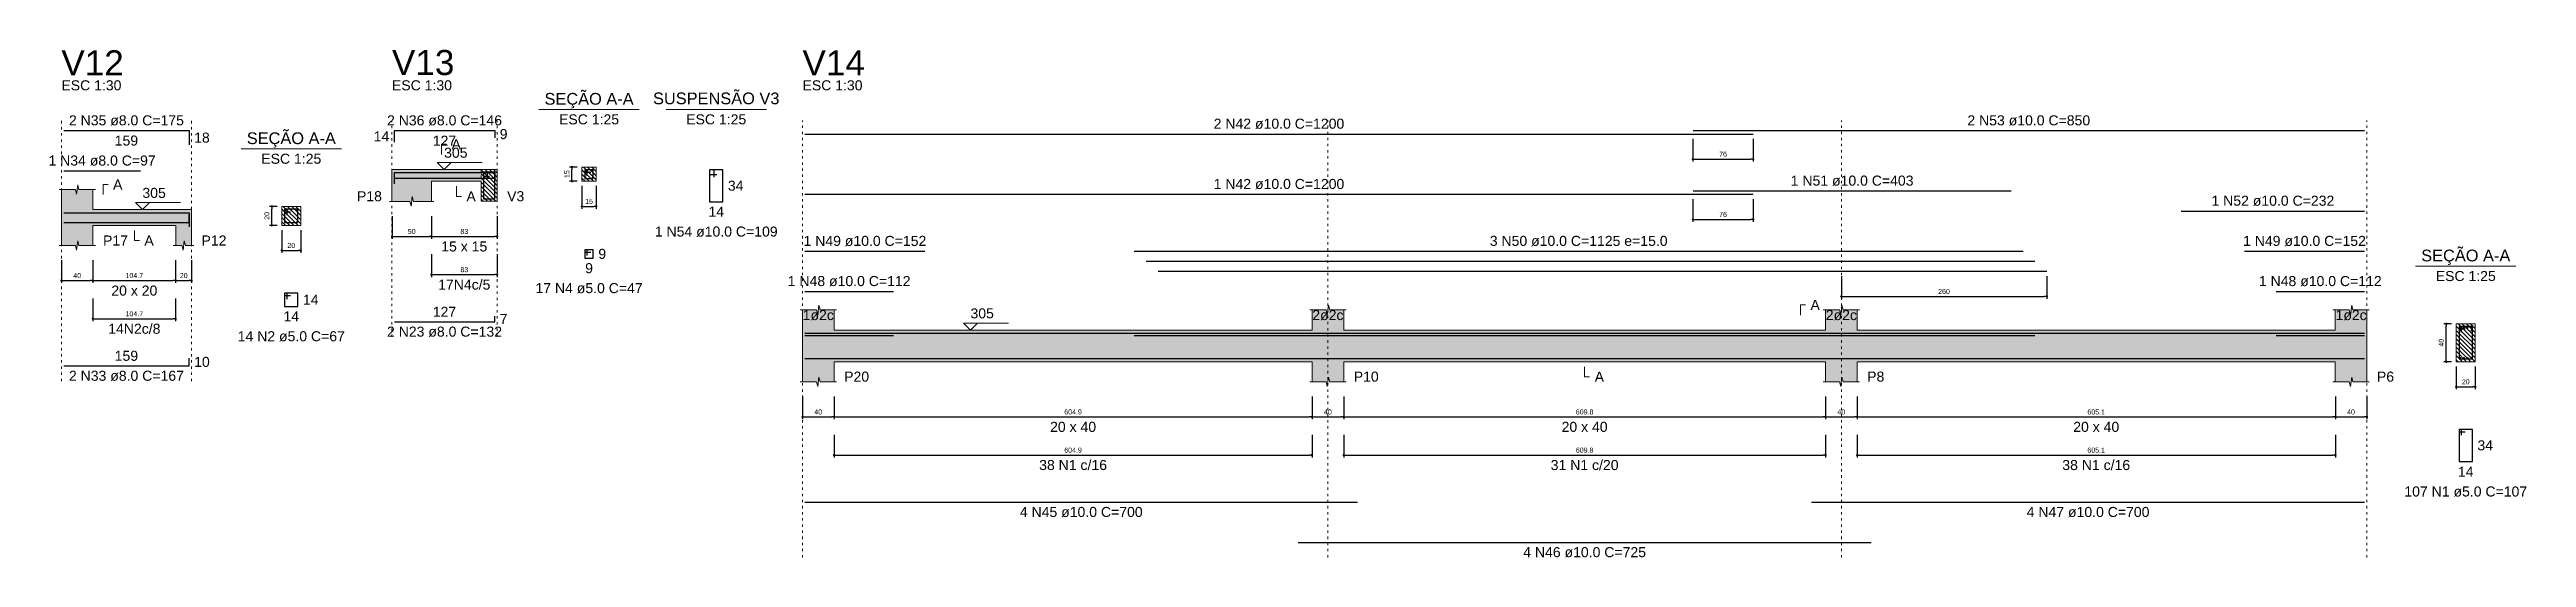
# Model space of a CAD drawing. Header units: millimetres. Extents: x 180 to 11148, y -1598 to 1045.
# Drawn here: x 1974.5 to 2079, y 3.9 to 25.3 of the extents above; entities that cross this region are included whole.
import ezdxf

# ---------------------------------------------------------------- set-up
doc = ezdxf.new("R2010")
doc.units = ezdxf.units.MM
doc.header["$MEASUREMENT"] = 0
doc.linetypes.add('DOT2', pattern=[3.175, 0, -3.175])
for name, color, linetype, lineweight in [('Descrição da armadura', 7, 'Continuous', 5), ('DT-Barras na forma', 2, 'Continuous', 30), ('DT-Barras no corte', 5, 'Continuous', 5), ('DT-Barras rebatidas', 2, 'Continuous', 30), ('DT-Cotas', 9, 'Continuous', 5), ('DT-Forma', 5, 'Continuous', 5), ('DT-Hachura forma vigas', 252, 'Continuous', 5), ('DT-Hachura intersecção vigas', 9, 'Continuous', 5), ('DT-Hachura seção vigas', 252, 'Continuous', 5), ('DT-Pontilhado', 9, 'DOT2', 5), ('DT-Textos', 7, 'Continuous', 5), ('DT-Título', 3, 'Continuous', 20), ('Textos armaduras', 7, 'Continuous', 5)]:
    doc.layers.add(name, color=color, linetype=linetype, lineweight=lineweight)
doc.styles.add('Arial', font='arial.ttf')
doc.dimstyles.new('UM_25.000000', dxfattribs={"dimtxt": 0.18, "dimasz": 0.1, "dimexe": 0.1, "dimexo": 0.2, "dimgap": 0, "dimtad": 1, "dimtih": 1, "dimtoh": 1, "dimdec": 1, "dimlfac": 25, "dimzin": 0, "dimdsep": 46, "dimtxsty": 'Standard', "dimcen": 0.09, "dimdle": 0.1, "dimadec": 1, "dimazin": 2, "dimtfac": 1, "dimtdec": 4, "dimtofl": 0, "dimtmove": 0, "dimatfit": 3, "dimfxl": 1, "dimtolj": 1, "dimarcsym": 0})
doc.dimstyles.new('UM_30.000000', dxfattribs={"dimtxt": 0.18, "dimasz": 0.1, "dimexe": 0.1, "dimexo": 0.2, "dimgap": 0, "dimtad": 1, "dimtih": 1, "dimtoh": 1, "dimdec": 1, "dimlfac": 30, "dimzin": 0, "dimdsep": 46, "dimtxsty": 'Standard', "dimcen": 0.09, "dimdle": 0.1, "dimadec": 1, "dimazin": 2, "dimtfac": 1, "dimtdec": 4, "dimtofl": 0, "dimtmove": 0, "dimatfit": 3, "dimfxl": 1, "dimtolj": 1, "dimarcsym": 0})
pattern_1 = [(135, (1822.37998, -105.55233), (-0.08838835, -0.08838835), [])]

msp = doc.modelspace()

# ---------------------------------------------------------------- texts
at = {"layer": 'Descrição da armadura', "linetype": 'Continuous', "char_height": 0.4236, "attachment_point": 8, "line_spacing_factor": 0.798, "style": 'Arial'}
for s, insert, width in [('2 N35 ø8.0 C=175', (1977.7257, 22.0944), 9.7294), ('2 N36 ø8.0 C=146', (1991.1442, 22.0944), 9.7294), ('2 N42 ø10.0 C=1200', (2026.3453, 21.9532), 11.049211), ('2 N53 ø10.0 C=850', (2057.9764, 22.0944), 10.389305), ('1 N34 ø8.0 C=97', (1976.6978, 20.4), 9.069495), ('1 N51 ø10.0 C=403', (2050.5241, 19.5528), 10.389305), ('1 N42 ø10.0 C=1200', (2026.3453, 19.4116), 11.049211), ('1 N52 ø10.0 C=232', (2068.2743, 18.7056), 10.389305), ('1 N54 ø10.0 C=109', (2002.6061, 17.405), 10.389305), ('1 N49 ø10.0 C=152', (2008.8786, 17.0112), 10.389305), ('3 N50 ø10.0 C=1125 e=15.0', (2038.9896, 17.0112), 15.041086), ('1 N49 ø10.0 C=152', (2069.6076, 17.0112), 10.389305), ('1 N48 ø10.0 C=112', (2008.2119, 15.3168), 10.389305), ('1 N48 ø10.0 C=112', (2070.2743, 15.3168), 10.389305), ('17N4c/5', (1991.9775, 15.1727), 4.419452), ('14N2c/8', (1978.059, 13.3116), 4.419452), ('2 N23 ø8.0 C=132', (1991.1442, 13.1847), 9.7294), ('2 N33 ø8.0 C=167', (1977.7257, 11.3236), 9.7294), ('38 N1 c/16', (2017.6608, 7.5651), 5.738683), ('31 N1 c/20', (2039.2396, 7.5651), 5.738683), ('38 N1 c/16', (2060.8219, 7.5651), 5.738683), ('4 N45 ø10.0 C=700', (2018.0052, 5.5804), 10.389305), ('4 N47 ø10.0 C=700', (2060.4775, 5.5804), 10.389305), ('4 N46 ø10.0 C=725', (2039.2396, 3.886), 10.389305)]:
    msp.add_mtext(s, dxfattribs=dict(at, insert=insert, width=width))
at = {"layer": 'Descrição da armadura', "color": 7, "linetype": 'Continuous', "char_height": 0.4236, "attachment_point": 8, "line_spacing_factor": 0.798, "style": 'Arial'}
for s, insert, width in [('17 N4 ø5.0 C=47', (1997.2416, 15.0198), 9.069495), ('14 N2 ø5.0 C=67', (1984.6804, 12.9905), 9.069495), ('107 N1 ø5.0 C=107', (2076.4111, 6.444), 10.389305)]:
    msp.add_mtext(s, dxfattribs=dict(at, insert=insert, width=width))
at = {"layer": 'DT-Textos', "line_spacing_factor": 0.798, "style": 'Arial'}
for s, insert, char_height, width, attachment_point in [('ESC 1:30', (1974.9812, 23.577), 0.4236, 4.729993, 7), ('ESC 1:30', (1988.927, 23.577), 0.4236, 4.729993, 7), ('SEÇÃO A-A', (1997.242, 22.8257), 0.4942, 8.023973, 8), ('SUSPENSÃO V3', (2002.6061, 22.9892), 0.4942, 11.382344, 8), ('ESC 1:30', (2006.2453, 23.577), 0.4236, 4.729993, 7), ('SEÇÃO A-A', (1984.68, 21.1647), 0.4942, 8.023973, 8), ('ESC 1:25', (1997.2416, 22.142), 0.4236, 4.729993, 8), ('ESC 1:25', (2002.6061, 22.142), 0.4236, 4.729993, 8), ('ESC 1:25', (1984.6804, 20.4809), 0.4236, 4.729993, 8), ('305', (1991.1274, 20.7347), 0.4236, 1.843758, 7), ('A', (1991.4409, 21.0948), 0.4236, 0.737072, 7), ('A', (1977.1617, 19.4004), 0.4236, 0.737072, 7), ('305', (1978.399, 19.0403), 0.4236, 1.843758, 7), ('P18', (1988.5034, 18.9004), 0.4236, 1.966244, 9), ('A', (1992.0678, 18.9004), 0.4236, 0.737072, 7), ('V3', (1993.7849, 18.9004), 0.4236, 1.351658, 7), ('P17', (1976.7381, 17.0393), 0.4236, 1.966244, 7), ('A', (1978.4826, 17.0393), 0.4236, 0.737072, 7), ('P12', (1980.8938, 17.0393), 0.4236, 1.966244, 7), ('15 x 15', (1991.9775, 16.7824), 0.4236, 3.624925, 8), ('SEÇÃO A-A', (2076.411, 16.2187), 0.4942, 8.023973, 8), ('ESC 1:25', (2076.4111, 15.5344), 0.4236, 4.729993, 8), ('20 x 20', (1978.059, 14.9213), 0.4236, 3.624925, 8), ('A', (2048.7675, 14.3205), 0.4236, 0.737072, 7), ('1ø2c ', (2006.9119, 13.8828), 0.4236, 2.763749, 8), ('305', (2013.3314, 13.9605), 0.4236, 1.843758, 7), ('2ø2c ', (2028.4096, 13.8828), 0.4236, 2.763749, 8), ('2ø2c ', (2050.0696, 13.8828), 0.4236, 2.763749, 8), ('1ø2c ', (2071.5743, 13.8828), 0.4236, 2.763749, 8), ('P20', (2008.0022, 11.2928), 0.4236, 1.966244, 7), ('P10', (2029.4999, 11.2928), 0.4236, 1.966244, 7), ('A', (2039.6632, 11.2928), 0.4236, 0.737072, 7), ('P8', (2051.1599, 11.2928), 0.4236, 1.351658, 7), ('P6', (2072.6645, 11.2928), 0.4236, 1.351658, 7), ('20 x 40', (2017.6608, 9.1748), 0.4236, 3.624925, 8), ('20 x 40', (2039.2396, 9.1748), 0.4236, 3.624925, 8), ('20 x 40', (2060.8219, 9.1748), 0.4236, 3.624925, 8)]:
    msp.add_mtext(s, dxfattribs=dict(at, insert=insert, char_height=char_height, width=width, attachment_point=attachment_point))
at = {"layer": 'DT-Título', "char_height": 1.059, "width": 5.243317, "attachment_point": 7, "line_spacing_factor": 0.798, "style": 'Arial'}
for s, insert in [('V12', (1974.9812, 24.2124)), ('V13', (1988.927, 24.2124)), ('V14', (2006.2453, 24.2124))]:
    msp.add_mtext(s, dxfattribs=dict(at, insert=insert))
at = {"layer": 'Textos armaduras', "linetype": 'Continuous', "char_height": 0.4236, "attachment_point": 7, "line_spacing_factor": 0.798, "style": 'Arial'}
for s, insert, width in [('9', (1993.4731, 21.5208), 0.659905), ('159', (1977.2307, 21.2472), 1.979715), ('18', (1980.582, 21.371), 1.31981), ('14', (1988.1553, 21.4315), 1.31981), ('127', (1990.6492, 21.2472), 1.979715), ('34', (2003.0979, 19.3458), 1.31981), ('14', (2002.2761, 18.2522), 1.31981), ('127', (1990.6492, 14.0319), 1.979715), ('7', (1993.4731, 13.7316), 0.659905), ('159', (1977.2307, 12.1708), 1.979715), ('10', (1980.582, 11.9139), 1.31981)]:
    msp.add_mtext(s, dxfattribs=dict(at, insert=insert, width=width))
at = {"layer": 'Textos armaduras', "color": 7, "linetype": 'Continuous', "char_height": 0.4236, "attachment_point": 7, "line_spacing_factor": 0.798, "style": 'Arial'}
for s, insert, width in [('9', (1997.6334, 16.4706), 0.659905), ('9', (1997.0767, 15.867), 0.659905), ('14', (1985.1722, 14.5413), 1.31981), ('14', (1984.3505, 13.8377), 1.31981), ('34', (2076.9029, 8.3948), 1.31981), ('14', (2076.0812, 7.2912), 1.31981)]:
    msp.add_mtext(s, dxfattribs=dict(at, insert=insert, width=width))

# ---------------------------------------------------------------- blocks, each defined once
blk = doc.blocks.new('_Dot')
at = {"color": 0, "linetype": 'ByBlock', "lineweight": -2}
blk.add_line((-0.5, 0), (-1, 0), dxfattribs=at)
at = {"color": 0, "linetype": 'ByBlock', "const_width": 0.5}
blk.add_lwpolyline([(-0.25, 0, 1), (0.25, 0, 1)], format="xyb", close=True, dxfattribs=at)
blk = doc.blocks.new('*D721')
at = {"layer": 'Defpoints', "color": 0, "transparency": 16777216}
for p in [(1974.98, 16.62), (1976.31, 16.62), (1976.31, 15.56)]:
    blk.add_point(p, dxfattribs=at)
at = {"layer": 'DT-Cotas', "color": 0, "lineweight": -2, "transparency": 16777216}
for p, q in [((1974.98, 16.42), (1974.98, 15.46)), ((1976.31, 16.42), (1976.31, 15.46)), ((1975.08, 15.56), (1976.21, 15.56))]:
    blk.add_line(p, q, dxfattribs=at)
at = {"layer": 'DT-Cotas', "color": 0, "lineweight": -2, "transparency": 16777216, "xscale": 0.1000000014901161, "yscale": 0.1000000014901161, "zscale": 0.1000000014901161, "rotation": 180}
blk.add_blockref('_Dot', (1974.98, 15.56), dxfattribs=at)
at = {"layer": 'DT-Cotas', "color": 0, "lineweight": -2, "transparency": 16777216, "xscale": 0.1000000014901161, "yscale": 0.1000000014901161, "zscale": 0.1000000014901161}
blk.add_blockref('_Dot', (1976.31, 15.56), dxfattribs=at)
at = {"layer": 'DT-Cotas', "transparency": 16777216, "insert": (1975.65, 15.77), "char_height": 0.212, "attachment_point": 5, "rotation": 0.0057, "style": 'Arial'}
blk.add_mtext('\\A1;40', dxfattribs=at)
blk = doc.blocks.new('*D722')
at = {"layer": 'Defpoints', "color": 0, "transparency": 16777216}
for p in [(1976.31, 16.62), (1979.8, 16.62), (1979.8, 15.56)]:
    blk.add_point(p, dxfattribs=at)
at = {"layer": 'DT-Cotas', "color": 0, "lineweight": -2, "transparency": 16777216}
for p, q in [((1976.31, 16.42), (1976.31, 15.46)), ((1979.8, 16.42), (1979.8, 15.46)), ((1976.41, 15.56), (1979.7, 15.56))]:
    blk.add_line(p, q, dxfattribs=at)
at = {"layer": 'DT-Cotas', "color": 0, "lineweight": -2, "transparency": 16777216, "xscale": 0.1000000014901161, "yscale": 0.1000000014901161, "zscale": 0.1000000014901161, "rotation": 180}
blk.add_blockref('_Dot', (1976.31, 15.56), dxfattribs=at)
at = {"layer": 'DT-Cotas', "color": 0, "lineweight": -2, "transparency": 16777216, "xscale": 0.1000000014901161, "yscale": 0.1000000014901161, "zscale": 0.1000000014901161}
blk.add_blockref('_Dot', (1979.8, 15.56), dxfattribs=at)
at = {"layer": 'DT-Cotas', "transparency": 16777216, "insert": (1978.06, 15.77), "char_height": 0.212, "attachment_point": 5, "rotation": 0.0057, "style": 'Arial'}
blk.add_mtext('\\A1;104.7', dxfattribs=at)
blk = doc.blocks.new('*D723')
at = {"layer": 'Defpoints', "color": 0, "transparency": 16777216}
for p in [(1979.8, 16.62), (1980.47, 16.62), (1980.47, 15.56)]:
    blk.add_point(p, dxfattribs=at)
at = {"layer": 'DT-Cotas', "color": 0, "lineweight": -2, "transparency": 16777216}
for p, q in [((1979.8, 16.42), (1979.8, 15.46)), ((1980.47, 16.42), (1980.47, 15.46)), ((1979.9, 15.56), (1980.37, 15.56))]:
    blk.add_line(p, q, dxfattribs=at)
at = {"layer": 'DT-Cotas', "color": 0, "lineweight": -2, "transparency": 16777216, "xscale": 0.1000000014901161, "yscale": 0.1000000014901161, "zscale": 0.1000000014901161, "rotation": 180}
blk.add_blockref('_Dot', (1979.8, 15.56), dxfattribs=at)
at = {"layer": 'DT-Cotas', "color": 0, "lineweight": -2, "transparency": 16777216, "xscale": 0.1000000014901161, "yscale": 0.1000000014901161, "zscale": 0.1000000014901161}
blk.add_blockref('_Dot', (1980.47, 15.56), dxfattribs=at)
at = {"layer": 'DT-Cotas', "transparency": 16777216, "insert": (1980.14, 15.77), "char_height": 0.212, "attachment_point": 5, "rotation": 0.0057, "style": 'Arial'}
blk.add_mtext('\\A1;20', dxfattribs=at)
blk = doc.blocks.new('*D724')
at = {"layer": 'Defpoints', "color": 0, "transparency": 16777216}
for p in [(1976.31, 15.01), (1979.8, 15.01), (1979.8, 13.95)]:
    blk.add_point(p, dxfattribs=at)
at = {"layer": 'DT-Cotas', "color": 0, "lineweight": -2, "transparency": 16777216}
for p, q in [((1976.31, 14.81), (1976.31, 13.85)), ((1979.8, 14.81), (1979.8, 13.85)), ((1976.41, 13.95), (1979.7, 13.95))]:
    blk.add_line(p, q, dxfattribs=at)
at = {"layer": 'DT-Cotas', "color": 0, "lineweight": -2, "transparency": 16777216, "xscale": 0.1000000014901161, "yscale": 0.1000000014901161, "zscale": 0.1000000014901161, "rotation": 180}
blk.add_blockref('_Dot', (1976.31, 13.95), dxfattribs=at)
at = {"layer": 'DT-Cotas', "color": 0, "lineweight": -2, "transparency": 16777216, "xscale": 0.1000000014901161, "yscale": 0.1000000014901161, "zscale": 0.1000000014901161}
blk.add_blockref('_Dot', (1979.8, 13.95), dxfattribs=at)
at = {"layer": 'DT-Cotas', "transparency": 16777216, "insert": (1978.06, 14.16), "char_height": 0.212, "attachment_point": 5, "rotation": 0.0057, "style": 'Arial'}
blk.add_mtext('\\A1;104.7', dxfattribs=at)
blk = doc.blocks.new('*D725')
at = {"layer": 'Defpoints', "color": 0, "transparency": 16777216}
for p in [(1983.86, 18.69), (1984.28, 18.69), (1984.28, 17.89)]:
    blk.add_point(p, dxfattribs=at)
at = {"layer": 'DT-Cotas', "color": 0, "lineweight": -2, "transparency": 16777216}
for p, q in [((1984.08, 18.69), (1983.76, 18.69)), ((1984.08, 17.89), (1983.76, 17.89)), ((1983.86, 17.99), (1983.86, 18.59))]:
    blk.add_line(p, q, dxfattribs=at)
at = {"layer": 'DT-Cotas', "color": 0, "lineweight": -2, "transparency": 16777216, "xscale": 0.1000000014901161, "yscale": 0.1000000014901161, "zscale": 0.1000000014901161}
for p, rotation in [((1983.86, 18.69), 90), ((1983.86, 17.89), 270)]:
    blk.add_blockref('_Dot', p, dxfattribs=dict(at, rotation=rotation))
at = {"layer": 'DT-Cotas', "transparency": 16777216, "insert": (1983.65, 18.29), "char_height": 0.212, "attachment_point": 5, "rotation": 90, "style": 'Arial'}
blk.add_mtext('\\A1;20', dxfattribs=at)
blk = doc.blocks.new('*D726')
at = {"layer": 'Defpoints', "color": 0, "transparency": 16777216}
for p in [(1984.28, 17.89), (1985.08, 17.89), (1985.08, 16.83)]:
    blk.add_point(p, dxfattribs=at)
at = {"layer": 'DT-Cotas', "color": 0, "lineweight": -2, "transparency": 16777216}
for p, q in [((1984.28, 17.69), (1984.28, 16.73)), ((1984.38, 16.83), (1984.98, 16.83)), ((1985.08, 17.69), (1985.08, 16.73))]:
    blk.add_line(p, q, dxfattribs=at)
at = {"layer": 'DT-Cotas', "color": 0, "lineweight": -2, "transparency": 16777216, "xscale": 0.1000000014901161, "yscale": 0.1000000014901161, "zscale": 0.1000000014901161, "rotation": 180}
blk.add_blockref('_Dot', (1984.28, 16.83), dxfattribs=at)
at = {"layer": 'DT-Cotas', "color": 0, "lineweight": -2, "transparency": 16777216, "xscale": 0.1000000014901161, "yscale": 0.1000000014901161, "zscale": 0.1000000014901161}
blk.add_blockref('_Dot', (1985.08, 16.83), dxfattribs=at)
at = {"layer": 'DT-Cotas', "transparency": 16777216, "insert": (1984.68, 17.04), "char_height": 0.212, "attachment_point": 5, "rotation": 0.0057, "style": 'Arial'}
blk.add_mtext('\\A1;20', dxfattribs=at)
blk = doc.blocks.new('*D701')
at = {"layer": 'Defpoints', "color": 0, "transparency": 16777216}
for p in [(1988.93, 18.48), (1990.59, 18.48), (1990.59, 17.42)]:
    blk.add_point(p, dxfattribs=at)
at = {"layer": 'DT-Cotas', "color": 0, "lineweight": -2, "transparency": 16777216}
for p, q in [((1988.93, 18.28), (1988.93, 17.32)), ((1990.59, 18.28), (1990.59, 17.32)), ((1989.03, 17.42), (1990.49, 17.42))]:
    blk.add_line(p, q, dxfattribs=at)
at = {"layer": 'DT-Cotas', "color": 0, "lineweight": -2, "transparency": 16777216, "xscale": 0.1000000014901161, "yscale": 0.1000000014901161, "zscale": 0.1000000014901161, "rotation": 180}
blk.add_blockref('_Dot', (1988.93, 17.42), dxfattribs=at)
at = {"layer": 'DT-Cotas', "color": 0, "lineweight": -2, "transparency": 16777216, "xscale": 0.1000000014901161, "yscale": 0.1000000014901161, "zscale": 0.1000000014901161}
blk.add_blockref('_Dot', (1990.59, 17.42), dxfattribs=at)
at = {"layer": 'DT-Cotas', "transparency": 16777216, "insert": (1989.76, 17.63), "char_height": 0.212, "attachment_point": 5, "rotation": 0.0057, "style": 'Arial'}
blk.add_mtext('\\A1;50', dxfattribs=at)
blk = doc.blocks.new('*D702')
at = {"layer": 'Defpoints', "color": 0, "transparency": 16777216}
for p in [(1990.59, 18.48), (1993.36, 18.48), (1993.36, 17.42)]:
    blk.add_point(p, dxfattribs=at)
at = {"layer": 'DT-Cotas', "color": 0, "lineweight": -2, "transparency": 16777216}
for p, q in [((1990.59, 18.28), (1990.59, 17.32)), ((1993.36, 18.28), (1993.36, 17.32)), ((1990.69, 17.42), (1993.26, 17.42))]:
    blk.add_line(p, q, dxfattribs=at)
at = {"layer": 'DT-Cotas', "color": 0, "lineweight": -2, "transparency": 16777216, "xscale": 0.1000000014901161, "yscale": 0.1000000014901161, "zscale": 0.1000000014901161, "rotation": 180}
blk.add_blockref('_Dot', (1990.59, 17.42), dxfattribs=at)
at = {"layer": 'DT-Cotas', "color": 0, "lineweight": -2, "transparency": 16777216, "xscale": 0.1000000014901161, "yscale": 0.1000000014901161, "zscale": 0.1000000014901161}
blk.add_blockref('_Dot', (1993.36, 17.42), dxfattribs=at)
at = {"layer": 'DT-Cotas', "transparency": 16777216, "insert": (1991.98, 17.63), "char_height": 0.212, "attachment_point": 5, "rotation": 0.0057, "style": 'Arial'}
blk.add_mtext('\\A1;83', dxfattribs=at)
blk = doc.blocks.new('*D703')
at = {"layer": 'Defpoints', "color": 0, "transparency": 16777216}
for p in [(1990.59, 16.87), (1993.36, 16.87), (1993.36, 15.81)]:
    blk.add_point(p, dxfattribs=at)
at = {"layer": 'DT-Cotas', "color": 0, "lineweight": -2, "transparency": 16777216}
for p, q in [((1990.59, 16.67), (1990.59, 15.71)), ((1990.69, 15.81), (1993.26, 15.81)), ((1993.36, 16.67), (1993.36, 15.71))]:
    blk.add_line(p, q, dxfattribs=at)
at = {"layer": 'DT-Cotas', "color": 0, "lineweight": -2, "transparency": 16777216, "xscale": 0.1000000014901161, "yscale": 0.1000000014901161, "zscale": 0.1000000014901161, "rotation": 180}
blk.add_blockref('_Dot', (1990.59, 15.81), dxfattribs=at)
at = {"layer": 'DT-Cotas', "color": 0, "lineweight": -2, "transparency": 16777216, "xscale": 0.1000000014901161, "yscale": 0.1000000014901161, "zscale": 0.1000000014901161}
blk.add_blockref('_Dot', (1993.36, 15.81), dxfattribs=at)
at = {"layer": 'DT-Cotas', "transparency": 16777216, "insert": (1991.98, 16.02), "char_height": 0.212, "attachment_point": 5, "rotation": 0.0057, "style": 'Arial'}
blk.add_mtext('\\A1;83', dxfattribs=at)
blk = doc.blocks.new('*D704')
at = {"layer": 'Defpoints', "color": 0, "transparency": 16777216}
for p in [(1996.52, 20.35), (1996.94, 20.35), (1996.94, 19.75)]:
    blk.add_point(p, dxfattribs=at)
at = {"layer": 'DT-Cotas', "color": 0, "lineweight": -2, "transparency": 16777216}
for p, q in [((1996.74, 20.35), (1996.42, 20.35)), ((1996.52, 19.85), (1996.52, 20.25)), ((1996.74, 19.75), (1996.42, 19.75))]:
    blk.add_line(p, q, dxfattribs=at)
at = {"layer": 'DT-Cotas', "color": 0, "lineweight": -2, "transparency": 16777216, "xscale": 0.1000000014901161, "yscale": 0.1000000014901161, "zscale": 0.1000000014901161}
for p, rotation in [((1996.52, 20.35), 90), ((1996.52, 19.75), 270)]:
    blk.add_blockref('_Dot', p, dxfattribs=dict(at, rotation=rotation))
at = {"layer": 'DT-Cotas', "transparency": 16777216, "insert": (1996.31, 20.05), "char_height": 0.212, "attachment_point": 5, "rotation": 90, "style": 'Arial'}
blk.add_mtext('\\A1;15', dxfattribs=at)
blk = doc.blocks.new('*D705')
at = {"layer": 'Defpoints', "color": 0, "transparency": 16777216}
for p in [(1996.94, 19.75), (1997.54, 19.75), (1997.54, 18.69)]:
    blk.add_point(p, dxfattribs=at)
at = {"layer": 'DT-Cotas', "color": 0, "lineweight": -2, "transparency": 16777216}
for p, q in [((1996.94, 19.55), (1996.94, 18.59)), ((1997.54, 19.55), (1997.54, 18.59)), ((1997.04, 18.69), (1997.44, 18.69))]:
    blk.add_line(p, q, dxfattribs=at)
at = {"layer": 'DT-Cotas', "color": 0, "lineweight": -2, "transparency": 16777216, "xscale": 0.1000000014901161, "yscale": 0.1000000014901161, "zscale": 0.1000000014901161, "rotation": 180}
blk.add_blockref('_Dot', (1996.94, 18.69), dxfattribs=at)
at = {"layer": 'DT-Cotas', "color": 0, "lineweight": -2, "transparency": 16777216, "xscale": 0.1000000014901161, "yscale": 0.1000000014901161, "zscale": 0.1000000014901161}
blk.add_blockref('_Dot', (1997.54, 18.69), dxfattribs=at)
at = {"layer": 'DT-Cotas', "transparency": 16777216, "insert": (1997.24, 18.9), "char_height": 0.212, "attachment_point": 5, "rotation": 0.0057, "style": 'Arial'}
blk.add_mtext('\\A1;15', dxfattribs=at)
blk = doc.blocks.new('*D706')
at = {"layer": 'Defpoints', "color": 0, "transparency": 16777216}
for p in [(2006.25, 10.87), (2007.58, 10.87), (2007.58, 9.81)]:
    blk.add_point(p, dxfattribs=at)
at = {"layer": 'DT-Cotas', "color": 0, "lineweight": -2, "transparency": 16777216}
for p, q in [((2006.25, 10.67), (2006.25, 9.71)), ((2007.58, 10.67), (2007.58, 9.71)), ((2006.35, 9.81), (2007.48, 9.81))]:
    blk.add_line(p, q, dxfattribs=at)
at = {"layer": 'DT-Cotas', "color": 0, "lineweight": -2, "transparency": 16777216, "xscale": 0.1000000014901161, "yscale": 0.1000000014901161, "zscale": 0.1000000014901161, "rotation": 180}
blk.add_blockref('_Dot', (2006.25, 9.81), dxfattribs=at)
at = {"layer": 'DT-Cotas', "color": 0, "lineweight": -2, "transparency": 16777216, "xscale": 0.1000000014901161, "yscale": 0.1000000014901161, "zscale": 0.1000000014901161}
blk.add_blockref('_Dot', (2007.58, 9.81), dxfattribs=at)
at = {"layer": 'DT-Cotas', "transparency": 16777216, "insert": (2006.91, 10.02), "char_height": 0.212, "attachment_point": 5, "rotation": 0.0057, "style": 'Arial'}
blk.add_mtext('\\A1;40', dxfattribs=at)
blk = doc.blocks.new('*D707')
at = {"layer": 'Defpoints', "color": 0, "transparency": 16777216}
for p in [(2007.58, 10.87), (2027.74, 10.87), (2027.74, 9.81)]:
    blk.add_point(p, dxfattribs=at)
at = {"layer": 'DT-Cotas', "color": 0, "lineweight": -2, "transparency": 16777216}
for p, q in [((2007.58, 10.67), (2007.58, 9.71)), ((2027.74, 10.67), (2027.74, 9.71)), ((2007.68, 9.81), (2027.64, 9.81))]:
    blk.add_line(p, q, dxfattribs=at)
at = {"layer": 'DT-Cotas', "color": 0, "lineweight": -2, "transparency": 16777216, "xscale": 0.1000000014901161, "yscale": 0.1000000014901161, "zscale": 0.1000000014901161, "rotation": 180}
blk.add_blockref('_Dot', (2007.58, 9.81), dxfattribs=at)
at = {"layer": 'DT-Cotas', "color": 0, "lineweight": -2, "transparency": 16777216, "xscale": 0.1000000014901161, "yscale": 0.1000000014901161, "zscale": 0.1000000014901161}
blk.add_blockref('_Dot', (2027.74, 9.81), dxfattribs=at)
at = {"layer": 'DT-Cotas', "transparency": 16777216, "insert": (2017.66, 10.02), "char_height": 0.212, "attachment_point": 5, "rotation": 0.0057, "style": 'Arial'}
blk.add_mtext('\\A1;604.9', dxfattribs=at)
blk = doc.blocks.new('*D708')
at = {"layer": 'Defpoints', "color": 0, "transparency": 16777216}
for p in [(2027.74, 10.87), (2029.08, 10.87), (2029.08, 9.81)]:
    blk.add_point(p, dxfattribs=at)
at = {"layer": 'DT-Cotas', "color": 0, "lineweight": -2, "transparency": 16777216}
for p, q in [((2027.74, 10.67), (2027.74, 9.71)), ((2029.08, 10.67), (2029.08, 9.71)), ((2027.84, 9.81), (2028.98, 9.81))]:
    blk.add_line(p, q, dxfattribs=at)
at = {"layer": 'DT-Cotas', "color": 0, "lineweight": -2, "transparency": 16777216, "xscale": 0.1000000014901161, "yscale": 0.1000000014901161, "zscale": 0.1000000014901161, "rotation": 180}
blk.add_blockref('_Dot', (2027.74, 9.81), dxfattribs=at)
at = {"layer": 'DT-Cotas', "color": 0, "lineweight": -2, "transparency": 16777216, "xscale": 0.1000000014901161, "yscale": 0.1000000014901161, "zscale": 0.1000000014901161}
blk.add_blockref('_Dot', (2029.08, 9.81), dxfattribs=at)
at = {"layer": 'DT-Cotas', "transparency": 16777216, "insert": (2028.41, 10.02), "char_height": 0.212, "attachment_point": 5, "rotation": 0.0057, "style": 'Arial'}
blk.add_mtext('\\A1;40', dxfattribs=at)
blk = doc.blocks.new('*D709')
at = {"layer": 'Defpoints', "color": 0, "transparency": 16777216}
for p in [(2029.08, 10.87), (2049.4, 10.87), (2049.4, 9.81)]:
    blk.add_point(p, dxfattribs=at)
at = {"layer": 'DT-Cotas', "color": 0, "lineweight": -2, "transparency": 16777216}
for p, q in [((2029.08, 10.67), (2029.08, 9.71)), ((2049.4, 10.67), (2049.4, 9.71)), ((2029.18, 9.81), (2049.3, 9.81))]:
    blk.add_line(p, q, dxfattribs=at)
at = {"layer": 'DT-Cotas', "color": 0, "lineweight": -2, "transparency": 16777216, "xscale": 0.1000000014901161, "yscale": 0.1000000014901161, "zscale": 0.1000000014901161, "rotation": 180}
blk.add_blockref('_Dot', (2029.08, 9.81), dxfattribs=at)
at = {"layer": 'DT-Cotas', "color": 0, "lineweight": -2, "transparency": 16777216, "xscale": 0.1000000014901161, "yscale": 0.1000000014901161, "zscale": 0.1000000014901161}
blk.add_blockref('_Dot', (2049.4, 9.81), dxfattribs=at)
at = {"layer": 'DT-Cotas', "transparency": 16777216, "insert": (2039.24, 10.02), "char_height": 0.212, "attachment_point": 5, "rotation": 0.0057, "style": 'Arial'}
blk.add_mtext('\\A1;609.8', dxfattribs=at)
blk = doc.blocks.new('*D710')
at = {"layer": 'Defpoints', "color": 0, "transparency": 16777216}
for p in [(2049.4, 10.87), (2050.74, 10.87), (2050.74, 9.81)]:
    blk.add_point(p, dxfattribs=at)
at = {"layer": 'DT-Cotas', "color": 0, "lineweight": -2, "transparency": 16777216}
for p, q in [((2049.4, 10.67), (2049.4, 9.71)), ((2050.74, 10.67), (2050.74, 9.71)), ((2049.5, 9.81), (2050.64, 9.81))]:
    blk.add_line(p, q, dxfattribs=at)
at = {"layer": 'DT-Cotas', "color": 0, "lineweight": -2, "transparency": 16777216, "xscale": 0.1000000014901161, "yscale": 0.1000000014901161, "zscale": 0.1000000014901161, "rotation": 180}
blk.add_blockref('_Dot', (2049.4, 9.81), dxfattribs=at)
at = {"layer": 'DT-Cotas', "color": 0, "lineweight": -2, "transparency": 16777216, "xscale": 0.1000000014901161, "yscale": 0.1000000014901161, "zscale": 0.1000000014901161}
blk.add_blockref('_Dot', (2050.74, 9.81), dxfattribs=at)
at = {"layer": 'DT-Cotas', "transparency": 16777216, "insert": (2050.07, 10.02), "char_height": 0.212, "attachment_point": 5, "rotation": 0.0057, "style": 'Arial'}
blk.add_mtext('\\A1;40', dxfattribs=at)
blk = doc.blocks.new('*D711')
at = {"layer": 'Defpoints', "color": 0, "transparency": 16777216}
for p in [(2050.74, 10.87), (2070.91, 10.87), (2070.91, 9.81)]:
    blk.add_point(p, dxfattribs=at)
at = {"layer": 'DT-Cotas', "color": 0, "lineweight": -2, "transparency": 16777216}
for p, q in [((2050.74, 10.67), (2050.74, 9.71)), ((2070.91, 10.67), (2070.91, 9.71)), ((2050.84, 9.81), (2070.81, 9.81))]:
    blk.add_line(p, q, dxfattribs=at)
at = {"layer": 'DT-Cotas', "color": 0, "lineweight": -2, "transparency": 16777216, "xscale": 0.1000000014901161, "yscale": 0.1000000014901161, "zscale": 0.1000000014901161, "rotation": 180}
blk.add_blockref('_Dot', (2050.74, 9.81), dxfattribs=at)
at = {"layer": 'DT-Cotas', "color": 0, "lineweight": -2, "transparency": 16777216, "xscale": 0.1000000014901161, "yscale": 0.1000000014901161, "zscale": 0.1000000014901161}
blk.add_blockref('_Dot', (2070.91, 9.81), dxfattribs=at)
at = {"layer": 'DT-Cotas', "transparency": 16777216, "insert": (2060.82, 10.02), "char_height": 0.212, "attachment_point": 5, "rotation": 0.0057, "style": 'Arial'}
blk.add_mtext('\\A1;605.1', dxfattribs=at)
blk = doc.blocks.new('*D712')
at = {"layer": 'Defpoints', "color": 0, "transparency": 16777216}
for p in [(2070.91, 10.87), (2072.24, 10.87), (2072.24, 9.81)]:
    blk.add_point(p, dxfattribs=at)
at = {"layer": 'DT-Cotas', "color": 0, "lineweight": -2, "transparency": 16777216}
for p, q in [((2070.91, 10.67), (2070.91, 9.71)), ((2072.24, 10.67), (2072.24, 9.71)), ((2071.01, 9.81), (2072.14, 9.81))]:
    blk.add_line(p, q, dxfattribs=at)
at = {"layer": 'DT-Cotas', "color": 0, "lineweight": -2, "transparency": 16777216, "xscale": 0.1000000014901161, "yscale": 0.1000000014901161, "zscale": 0.1000000014901161, "rotation": 180}
blk.add_blockref('_Dot', (2070.91, 9.81), dxfattribs=at)
at = {"layer": 'DT-Cotas', "color": 0, "lineweight": -2, "transparency": 16777216, "xscale": 0.1000000014901161, "yscale": 0.1000000014901161, "zscale": 0.1000000014901161}
blk.add_blockref('_Dot', (2072.24, 9.81), dxfattribs=at)
at = {"layer": 'DT-Cotas', "transparency": 16777216, "insert": (2071.57, 10.02), "char_height": 0.212, "attachment_point": 5, "rotation": 0.0057, "style": 'Arial'}
blk.add_mtext('\\A1;40', dxfattribs=at)
blk = doc.blocks.new('*D713')
at = {"layer": 'Defpoints', "color": 0, "transparency": 16777216}
for p in [(2007.58, 9.26), (2027.74, 9.26), (2027.74, 8.2)]:
    blk.add_point(p, dxfattribs=at)
at = {"layer": 'DT-Cotas', "color": 0, "lineweight": -2, "transparency": 16777216}
for p, q in [((2007.58, 9.06), (2007.58, 8.1)), ((2027.74, 9.06), (2027.74, 8.1)), ((2007.68, 8.2), (2027.64, 8.2))]:
    blk.add_line(p, q, dxfattribs=at)
at = {"layer": 'DT-Cotas', "color": 0, "lineweight": -2, "transparency": 16777216, "xscale": 0.1000000014901161, "yscale": 0.1000000014901161, "zscale": 0.1000000014901161, "rotation": 180}
blk.add_blockref('_Dot', (2007.58, 8.2), dxfattribs=at)
at = {"layer": 'DT-Cotas', "color": 0, "lineweight": -2, "transparency": 16777216, "xscale": 0.1000000014901161, "yscale": 0.1000000014901161, "zscale": 0.1000000014901161}
blk.add_blockref('_Dot', (2027.74, 8.2), dxfattribs=at)
at = {"layer": 'DT-Cotas', "transparency": 16777216, "insert": (2017.66, 8.41), "char_height": 0.212, "attachment_point": 5, "rotation": 0.0057, "style": 'Arial'}
blk.add_mtext('\\A1;604.9', dxfattribs=at)
blk = doc.blocks.new('*D714')
at = {"layer": 'Defpoints', "color": 0, "transparency": 16777216}
for p in [(2029.08, 9.26), (2049.4, 9.26), (2049.4, 8.2)]:
    blk.add_point(p, dxfattribs=at)
at = {"layer": 'DT-Cotas', "color": 0, "lineweight": -2, "transparency": 16777216}
for p, q in [((2029.08, 9.06), (2029.08, 8.1)), ((2049.4, 9.06), (2049.4, 8.1)), ((2029.18, 8.2), (2049.3, 8.2))]:
    blk.add_line(p, q, dxfattribs=at)
at = {"layer": 'DT-Cotas', "color": 0, "lineweight": -2, "transparency": 16777216, "xscale": 0.1000000014901161, "yscale": 0.1000000014901161, "zscale": 0.1000000014901161, "rotation": 180}
blk.add_blockref('_Dot', (2029.08, 8.2), dxfattribs=at)
at = {"layer": 'DT-Cotas', "color": 0, "lineweight": -2, "transparency": 16777216, "xscale": 0.1000000014901161, "yscale": 0.1000000014901161, "zscale": 0.1000000014901161}
blk.add_blockref('_Dot', (2049.4, 8.2), dxfattribs=at)
at = {"layer": 'DT-Cotas', "transparency": 16777216, "insert": (2039.24, 8.41), "char_height": 0.212, "attachment_point": 5, "rotation": 0.0057, "style": 'Arial'}
blk.add_mtext('\\A1;609.8', dxfattribs=at)
blk = doc.blocks.new('*D715')
at = {"layer": 'Defpoints', "color": 0, "transparency": 16777216}
for p in [(2050.74, 9.26), (2070.91, 9.26), (2070.91, 8.2)]:
    blk.add_point(p, dxfattribs=at)
at = {"layer": 'DT-Cotas', "color": 0, "lineweight": -2, "transparency": 16777216}
for p, q in [((2050.74, 9.06), (2050.74, 8.1)), ((2070.91, 9.06), (2070.91, 8.1)), ((2050.84, 8.2), (2070.81, 8.2))]:
    blk.add_line(p, q, dxfattribs=at)
at = {"layer": 'DT-Cotas', "color": 0, "lineweight": -2, "transparency": 16777216, "xscale": 0.1000000014901161, "yscale": 0.1000000014901161, "zscale": 0.1000000014901161, "rotation": 180}
blk.add_blockref('_Dot', (2050.74, 8.2), dxfattribs=at)
at = {"layer": 'DT-Cotas', "color": 0, "lineweight": -2, "transparency": 16777216, "xscale": 0.1000000014901161, "yscale": 0.1000000014901161, "zscale": 0.1000000014901161}
blk.add_blockref('_Dot', (2070.91, 8.2), dxfattribs=at)
at = {"layer": 'DT-Cotas', "transparency": 16777216, "insert": (2060.82, 8.41), "char_height": 0.212, "attachment_point": 5, "rotation": 0.0057, "style": 'Arial'}
blk.add_mtext('\\A1;605.1', dxfattribs=at)
blk = doc.blocks.new('*D716')
at = {"layer": 'Defpoints', "color": 0, "transparency": 16777216}
for p in [(2050.07, 15.95), (2058.74, 15.95), (2058.74, 14.89)]:
    blk.add_point(p, dxfattribs=at)
at = {"layer": 'DT-Cotas', "color": 0, "lineweight": -2, "transparency": 16777216}
for p, q in [((2050.07, 15.75), (2050.07, 14.79)), ((2058.74, 15.75), (2058.74, 14.79)), ((2050.17, 14.89), (2058.64, 14.89))]:
    blk.add_line(p, q, dxfattribs=at)
at = {"layer": 'DT-Cotas', "color": 0, "lineweight": -2, "transparency": 16777216, "xscale": 0.1000000014901161, "yscale": 0.1000000014901161, "zscale": 0.1000000014901161, "rotation": 180}
blk.add_blockref('_Dot', (2050.07, 14.89), dxfattribs=at)
at = {"layer": 'DT-Cotas', "color": 0, "lineweight": -2, "transparency": 16777216, "xscale": 0.1000000014901161, "yscale": 0.1000000014901161, "zscale": 0.1000000014901161}
blk.add_blockref('_Dot', (2058.74, 14.89), dxfattribs=at)
at = {"layer": 'DT-Cotas', "transparency": 16777216, "insert": (2054.4, 15.1), "char_height": 0.212, "attachment_point": 5, "rotation": 0.0057, "style": 'Arial'}
blk.add_mtext('\\A1;260', dxfattribs=at)
blk = doc.blocks.new('*D717')
at = {"layer": 'Defpoints', "color": 0, "transparency": 16777216}
for p in [(2043.81, 19.2), (2046.35, 19.2), (2046.35, 18.14)]:
    blk.add_point(p, dxfattribs=at)
at = {"layer": 'DT-Cotas', "color": 0, "lineweight": -2, "transparency": 16777216}
for p, q in [((2043.81, 19), (2043.81, 18.04)), ((2046.35, 19), (2046.35, 18.04)), ((2043.91, 18.14), (2046.25, 18.14))]:
    blk.add_line(p, q, dxfattribs=at)
at = {"layer": 'DT-Cotas', "color": 0, "lineweight": -2, "transparency": 16777216, "xscale": 0.1000000014901161, "yscale": 0.1000000014901161, "zscale": 0.1000000014901161, "rotation": 180}
blk.add_blockref('_Dot', (2043.81, 18.14), dxfattribs=at)
at = {"layer": 'DT-Cotas', "color": 0, "lineweight": -2, "transparency": 16777216, "xscale": 0.1000000014901161, "yscale": 0.1000000014901161, "zscale": 0.1000000014901161}
blk.add_blockref('_Dot', (2046.35, 18.14), dxfattribs=at)
at = {"layer": 'DT-Cotas', "transparency": 16777216, "insert": (2045.08, 18.35), "char_height": 0.212, "attachment_point": 5, "rotation": 0.0057, "style": 'Arial'}
blk.add_mtext('\\A1;76', dxfattribs=at)
blk = doc.blocks.new('*D718')
at = {"layer": 'Defpoints', "color": 0, "transparency": 16777216}
for p in [(2043.81, 21.74), (2046.35, 21.74), (2046.35, 20.68)]:
    blk.add_point(p, dxfattribs=at)
at = {"layer": 'DT-Cotas', "color": 0, "lineweight": -2, "transparency": 16777216}
for p, q in [((2043.81, 21.54), (2043.81, 20.58)), ((2046.35, 21.54), (2046.35, 20.58)), ((2043.91, 20.68), (2046.25, 20.68))]:
    blk.add_line(p, q, dxfattribs=at)
at = {"layer": 'DT-Cotas', "color": 0, "lineweight": -2, "transparency": 16777216, "xscale": 0.1000000014901161, "yscale": 0.1000000014901161, "zscale": 0.1000000014901161, "rotation": 180}
blk.add_blockref('_Dot', (2043.81, 20.68), dxfattribs=at)
at = {"layer": 'DT-Cotas', "color": 0, "lineweight": -2, "transparency": 16777216, "xscale": 0.1000000014901161, "yscale": 0.1000000014901161, "zscale": 0.1000000014901161}
blk.add_blockref('_Dot', (2046.35, 20.68), dxfattribs=at)
at = {"layer": 'DT-Cotas', "transparency": 16777216, "insert": (2045.08, 20.89), "char_height": 0.212, "attachment_point": 5, "rotation": 0.0057, "style": 'Arial'}
blk.add_mtext('\\A1;76', dxfattribs=at)
blk = doc.blocks.new('*D727')
at = {"layer": 'Defpoints', "color": 0, "transparency": 16777216}
for p in [(2075.59, 13.74), (2076.01, 13.74), (2076.01, 12.14)]:
    blk.add_point(p, dxfattribs=at)
at = {"layer": 'DT-Cotas', "color": 0, "lineweight": -2, "transparency": 16777216}
for p, q in [((2075.81, 13.74), (2075.49, 13.74)), ((2075.59, 12.24), (2075.59, 13.64)), ((2075.81, 12.14), (2075.49, 12.14))]:
    blk.add_line(p, q, dxfattribs=at)
at = {"layer": 'DT-Cotas', "color": 0, "lineweight": -2, "transparency": 16777216, "xscale": 0.1000000014901161, "yscale": 0.1000000014901161, "zscale": 0.1000000014901161}
for p, rotation in [((2075.59, 13.74), 90), ((2075.59, 12.14), 270)]:
    blk.add_blockref('_Dot', p, dxfattribs=dict(at, rotation=rotation))
at = {"layer": 'DT-Cotas', "transparency": 16777216, "insert": (2075.38, 12.94), "char_height": 0.212, "attachment_point": 5, "rotation": 90, "style": 'Arial'}
blk.add_mtext('\\A1;40', dxfattribs=at)
blk = doc.blocks.new('*D728')
at = {"layer": 'Defpoints', "color": 0, "transparency": 16777216}
for p in [(2076.01, 12.14), (2076.81, 12.14), (2076.81, 11.08)]:
    blk.add_point(p, dxfattribs=at)
at = {"layer": 'DT-Cotas', "color": 0, "lineweight": -2, "transparency": 16777216}
for p, q in [((2076.01, 11.94), (2076.01, 10.98)), ((2076.81, 11.94), (2076.81, 10.98)), ((2076.11, 11.08), (2076.71, 11.08))]:
    blk.add_line(p, q, dxfattribs=at)
at = {"layer": 'DT-Cotas', "color": 0, "lineweight": -2, "transparency": 16777216, "xscale": 0.1000000014901161, "yscale": 0.1000000014901161, "zscale": 0.1000000014901161, "rotation": 180}
blk.add_blockref('_Dot', (2076.01, 11.08), dxfattribs=at)
at = {"layer": 'DT-Cotas', "color": 0, "lineweight": -2, "transparency": 16777216, "xscale": 0.1000000014901161, "yscale": 0.1000000014901161, "zscale": 0.1000000014901161}
blk.add_blockref('_Dot', (2076.81, 11.08), dxfattribs=at)
at = {"layer": 'DT-Cotas', "transparency": 16777216, "insert": (2076.41, 11.29), "char_height": 0.212, "attachment_point": 5, "rotation": 0.0057, "style": 'Arial'}
blk.add_mtext('\\A1;20', dxfattribs=at)

# ---------------------------------------------------------------- dimensions: what is measured, and where the dimension line sits
at = {"layer": 'DT-Cotas'}
for base, p1, p2, dimstyle, override, picture, middle in [((2046.3453, 20.6824), (2043.8119, 21.7414), (2046.3453, 21.7414), 'UM_30.000000', {"dimtxt": 0.2118, "dimasz": 0.1, "dimexe": 0.1, "dimexo": 0.2, "dimtad": 1, "dimtih": 0, "dimtoh": 0, "dimdec": 1, "dimlfac": 30, "dimzin": 8, "dimtxsty": 'Arial', "dimblk": 'Dot', "dimblk1": 'Dot', "dimblk2": 'Dot', "dimsah": 1, "dimdle": 0.1, "dimse1": 0, "dimse2": 0, "dimclrt": 256, "dimadec": 1, "dimazin": 3, "dimtmove": 2, "dimldrblk": 'Dot'}, '*D718', (2045.0786, 20.8942)), ((1997.5416, 18.6886), (1996.9416, 19.7476), (1997.5416, 19.7476), 'UM_25.000000', {"dimtxt": 0.2118, "dimasz": 0.1, "dimexe": 0.1, "dimexo": 0.2, "dimtad": 1, "dimtih": 0, "dimtoh": 0, "dimdec": 1, "dimlfac": 25, "dimzin": 8, "dimtxsty": 'Arial', "dimblk": 'Dot', "dimblk1": 'Dot', "dimblk2": 'Dot', "dimsah": 1, "dimdle": 0.1, "dimse1": 0, "dimse2": 0, "dimclrt": 256, "dimadec": 1, "dimazin": 3, "dimtmove": 2, "dimldrblk": 'Dot'}, '*D705', (1997.2416, 18.9004)), ((2046.3453, 18.1408), (2043.8119, 19.1998), (2046.3453, 19.1998), 'UM_30.000000', {"dimtxt": 0.2118, "dimasz": 0.1, "dimexe": 0.1, "dimexo": 0.2, "dimtad": 1, "dimtih": 0, "dimtoh": 0, "dimdec": 1, "dimlfac": 30, "dimzin": 8, "dimtxsty": 'Arial', "dimblk": 'Dot', "dimblk1": 'Dot', "dimblk2": 'Dot', "dimsah": 1, "dimdle": 0.1, "dimse1": 0, "dimse2": 0, "dimclrt": 256, "dimadec": 1, "dimazin": 3, "dimtmove": 2, "dimldrblk": 'Dot'}, '*D717', (2045.0786, 18.3526)), ((1985.0804, 16.8275), (1984.2804, 17.8865), (1985.0804, 17.8865), 'UM_25.000000', {"dimtxt": 0.2118, "dimasz": 0.1, "dimexe": 0.1, "dimexo": 0.2, "dimtad": 1, "dimtih": 0, "dimtoh": 0, "dimdec": 1, "dimlfac": 25, "dimzin": 8, "dimtxsty": 'Arial', "dimblk": 'Dot', "dimblk1": 'Dot', "dimblk2": 'Dot', "dimsah": 1, "dimdle": 0.1, "dimse1": 0, "dimse2": 0, "dimclrt": 256, "dimadec": 1, "dimazin": 3, "dimtmove": 2, "dimldrblk": 'Dot'}, '*D726', (1984.6804, 17.0393)), ((1990.5937, 17.4178), (1988.927, 18.4768), (1990.5937, 18.4768), 'UM_30.000000', {"dimtxt": 0.2118, "dimasz": 0.1, "dimexe": 0.1, "dimexo": 0.2, "dimtad": 1, "dimtih": 0, "dimtoh": 0, "dimdec": 1, "dimlfac": 30, "dimzin": 8, "dimtxsty": 'Arial', "dimblk": 'Dot', "dimblk1": 'Dot', "dimblk2": 'Dot', "dimsah": 1, "dimdle": 0.1, "dimse1": 0, "dimse2": 0, "dimclrt": 256, "dimadec": 1, "dimazin": 3, "dimtmove": 2, "dimldrblk": 'Dot'}, '*D701', (1989.7603, 17.6296)), ((1993.3613, 17.4178), (1990.5937, 18.4768), (1993.3613, 18.4768), 'UM_30.000000', {"dimtxt": 0.2118, "dimasz": 0.1, "dimexe": 0.1, "dimexo": 0.2, "dimtad": 1, "dimtih": 0, "dimtoh": 0, "dimdec": 1, "dimlfac": 30, "dimzin": 8, "dimtxsty": 'Arial', "dimblk": 'Dot', "dimblk1": 'Dot', "dimblk2": 'Dot', "dimsah": 1, "dimdle": 0.1, "dimse1": 0, "dimse2": 0, "dimclrt": 256, "dimadec": 1, "dimazin": 3, "dimtmove": 2, "dimldrblk": 'Dot'}, '*D702', (1991.9775, 17.6296)), ((1993.3613, 15.8081), (1990.5937, 16.8671), (1993.3613, 16.8671), 'UM_30.000000', {"dimtxt": 0.2118, "dimasz": 0.1, "dimexe": 0.1, "dimexo": 0.2, "dimtad": 1, "dimtih": 0, "dimtoh": 0, "dimdec": 1, "dimlfac": 30, "dimzin": 8, "dimtxsty": 'Arial', "dimblk": 'Dot', "dimblk1": 'Dot', "dimblk2": 'Dot', "dimsah": 1, "dimdle": 0.1, "dimse1": 0, "dimse2": 0, "dimclrt": 256, "dimadec": 1, "dimazin": 3, "dimtmove": 2, "dimldrblk": 'Dot'}, '*D703', (1991.9775, 16.0199)), ((1976.3145, 15.5567), (1974.9812, 16.6157), (1976.3145, 16.6157), 'UM_30.000000', {"dimtxt": 0.2118, "dimasz": 0.1, "dimexe": 0.1, "dimexo": 0.2, "dimtad": 1, "dimtih": 0, "dimtoh": 0, "dimdec": 1, "dimlfac": 30, "dimzin": 8, "dimtxsty": 'Arial', "dimblk": 'Dot', "dimblk1": 'Dot', "dimblk2": 'Dot', "dimsah": 1, "dimdle": 0.1, "dimse1": 0, "dimse2": 0, "dimclrt": 256, "dimadec": 1, "dimazin": 3, "dimtmove": 2, "dimldrblk": 'Dot'}, '*D721', (1975.6478, 15.7685)), ((1979.8035, 15.5567), (1976.3145, 16.6157), (1979.8035, 16.6157), 'UM_30.000000', {"dimtxt": 0.2118, "dimasz": 0.1, "dimexe": 0.1, "dimexo": 0.2, "dimtad": 1, "dimtih": 0, "dimtoh": 0, "dimdec": 1, "dimlfac": 30, "dimzin": 8, "dimtxsty": 'Arial', "dimblk": 'Dot', "dimblk1": 'Dot', "dimblk2": 'Dot', "dimsah": 1, "dimdle": 0.1, "dimse1": 0, "dimse2": 0, "dimclrt": 256, "dimadec": 1, "dimazin": 3, "dimtmove": 2, "dimldrblk": 'Dot'}, '*D722', (1978.059, 15.7685)), ((1980.4702, 15.5567), (1979.8035, 16.6157), (1980.4702, 16.6157), 'UM_30.000000', {"dimtxt": 0.2118, "dimasz": 0.1, "dimexe": 0.1, "dimexo": 0.2, "dimtad": 1, "dimtih": 0, "dimtoh": 0, "dimdec": 1, "dimlfac": 30, "dimzin": 8, "dimtxsty": 'Arial', "dimblk": 'Dot', "dimblk1": 'Dot', "dimblk2": 'Dot', "dimsah": 1, "dimdle": 0.1, "dimse1": 0, "dimse2": 0, "dimclrt": 256, "dimadec": 1, "dimazin": 3, "dimtmove": 2, "dimldrblk": 'Dot'}, '*D723', (1980.1368, 15.7685)), ((2058.7363, 14.8932), (2050.0696, 15.9522), (2058.7363, 15.9522), 'UM_30.000000', {"dimtxt": 0.2118, "dimasz": 0.1, "dimexe": 0.1, "dimexo": 0.2, "dimtad": 1, "dimtih": 0, "dimtoh": 0, "dimdec": 1, "dimlfac": 30, "dimzin": 8, "dimtxsty": 'Arial', "dimblk": 'Dot', "dimblk1": 'Dot', "dimblk2": 'Dot', "dimsah": 1, "dimdle": 0.1, "dimse1": 0, "dimse2": 0, "dimclrt": 256, "dimadec": 1, "dimazin": 3, "dimtmove": 2, "dimldrblk": 'Dot'}, '*D716', (2054.4029, 15.105)), ((1979.8035, 13.947), (1976.3145, 15.006), (1979.8035, 15.006), 'UM_30.000000', {"dimtxt": 0.2118, "dimasz": 0.1, "dimexe": 0.1, "dimexo": 0.2, "dimtad": 1, "dimtih": 0, "dimtoh": 0, "dimdec": 1, "dimlfac": 30, "dimzin": 8, "dimtxsty": 'Arial', "dimblk": 'Dot', "dimblk1": 'Dot', "dimblk2": 'Dot', "dimsah": 1, "dimdle": 0.1, "dimse1": 0, "dimse2": 0, "dimclrt": 256, "dimadec": 1, "dimazin": 3, "dimtmove": 2, "dimldrblk": 'Dot'}, '*D724', (1978.059, 14.1588)), ((2076.8111, 11.081), (2076.0111, 12.14), (2076.8111, 12.14), 'UM_25.000000', {"dimtxt": 0.2118, "dimasz": 0.1, "dimexe": 0.1, "dimexo": 0.2, "dimtad": 1, "dimtih": 0, "dimtoh": 0, "dimdec": 1, "dimlfac": 25, "dimzin": 8, "dimtxsty": 'Arial', "dimblk": 'Dot', "dimblk1": 'Dot', "dimblk2": 'Dot', "dimsah": 1, "dimdle": 0.1, "dimse1": 0, "dimse2": 0, "dimclrt": 256, "dimadec": 1, "dimazin": 3, "dimtmove": 2, "dimldrblk": 'Dot'}, '*D728', (2076.4111, 11.2928)), ((2007.5786, 9.8102), (2006.2453, 10.8692), (2007.5786, 10.8692), 'UM_30.000000', {"dimtxt": 0.2118, "dimasz": 0.1, "dimexe": 0.1, "dimexo": 0.2, "dimtad": 1, "dimtih": 0, "dimtoh": 0, "dimdec": 1, "dimlfac": 30, "dimzin": 8, "dimtxsty": 'Arial', "dimblk": 'Dot', "dimblk1": 'Dot', "dimblk2": 'Dot', "dimsah": 1, "dimdle": 0.1, "dimse1": 0, "dimse2": 0, "dimclrt": 256, "dimadec": 1, "dimazin": 3, "dimtmove": 2, "dimldrblk": 'Dot'}, '*D706', (2006.9119, 10.022)), ((2027.7429, 9.8102), (2007.5786, 10.8692), (2027.7429, 10.8692), 'UM_30.000000', {"dimtxt": 0.2118, "dimasz": 0.1, "dimexe": 0.1, "dimexo": 0.2, "dimtad": 1, "dimtih": 0, "dimtoh": 0, "dimdec": 1, "dimlfac": 30, "dimzin": 8, "dimtxsty": 'Arial', "dimblk": 'Dot', "dimblk1": 'Dot', "dimblk2": 'Dot', "dimsah": 1, "dimdle": 0.1, "dimse1": 0, "dimse2": 0, "dimclrt": 256, "dimadec": 1, "dimazin": 3, "dimtmove": 2, "dimldrblk": 'Dot'}, '*D707', (2017.6608, 10.022)), ((2029.0763, 9.8102), (2027.7429, 10.8692), (2029.0763, 10.8692), 'UM_30.000000', {"dimtxt": 0.2118, "dimasz": 0.1, "dimexe": 0.1, "dimexo": 0.2, "dimtad": 1, "dimtih": 0, "dimtoh": 0, "dimdec": 1, "dimlfac": 30, "dimzin": 8, "dimtxsty": 'Arial', "dimblk": 'Dot', "dimblk1": 'Dot', "dimblk2": 'Dot', "dimsah": 1, "dimdle": 0.1, "dimse1": 0, "dimse2": 0, "dimclrt": 256, "dimadec": 1, "dimazin": 3, "dimtmove": 2, "dimldrblk": 'Dot'}, '*D708', (2028.4096, 10.022)), ((2049.4029, 9.8102), (2029.0763, 10.8692), (2049.4029, 10.8692), 'UM_30.000000', {"dimtxt": 0.2118, "dimasz": 0.1, "dimexe": 0.1, "dimexo": 0.2, "dimtad": 1, "dimtih": 0, "dimtoh": 0, "dimdec": 1, "dimlfac": 30, "dimzin": 8, "dimtxsty": 'Arial', "dimblk": 'Dot', "dimblk1": 'Dot', "dimblk2": 'Dot', "dimsah": 1, "dimdle": 0.1, "dimse1": 0, "dimse2": 0, "dimclrt": 256, "dimadec": 1, "dimazin": 3, "dimtmove": 2, "dimldrblk": 'Dot'}, '*D709', (2039.2396, 10.022)), ((2050.7363, 9.8102), (2049.4029, 10.8692), (2050.7363, 10.8692), 'UM_30.000000', {"dimtxt": 0.2118, "dimasz": 0.1, "dimexe": 0.1, "dimexo": 0.2, "dimtad": 1, "dimtih": 0, "dimtoh": 0, "dimdec": 1, "dimlfac": 30, "dimzin": 8, "dimtxsty": 'Arial', "dimblk": 'Dot', "dimblk1": 'Dot', "dimblk2": 'Dot', "dimsah": 1, "dimdle": 0.1, "dimse1": 0, "dimse2": 0, "dimclrt": 256, "dimadec": 1, "dimazin": 3, "dimtmove": 2, "dimldrblk": 'Dot'}, '*D710', (2050.0696, 10.022)), ((2070.9076, 9.8102), (2050.7363, 10.8692), (2070.9076, 10.8692), 'UM_30.000000', {"dimtxt": 0.2118, "dimasz": 0.1, "dimexe": 0.1, "dimexo": 0.2, "dimtad": 1, "dimtih": 0, "dimtoh": 0, "dimdec": 1, "dimlfac": 30, "dimzin": 8, "dimtxsty": 'Arial', "dimblk": 'Dot', "dimblk1": 'Dot', "dimblk2": 'Dot', "dimsah": 1, "dimdle": 0.1, "dimse1": 0, "dimse2": 0, "dimclrt": 256, "dimadec": 1, "dimazin": 3, "dimtmove": 2, "dimldrblk": 'Dot'}, '*D711', (2060.8219, 10.022)), ((2072.2409, 9.8102), (2070.9076, 10.8692), (2072.2409, 10.8692), 'UM_30.000000', {"dimtxt": 0.2118, "dimasz": 0.1, "dimexe": 0.1, "dimexo": 0.2, "dimtad": 1, "dimtih": 0, "dimtoh": 0, "dimdec": 1, "dimlfac": 30, "dimzin": 8, "dimtxsty": 'Arial', "dimblk": 'Dot', "dimblk1": 'Dot', "dimblk2": 'Dot', "dimsah": 1, "dimdle": 0.1, "dimse1": 0, "dimse2": 0, "dimclrt": 256, "dimadec": 1, "dimazin": 3, "dimtmove": 2, "dimldrblk": 'Dot'}, '*D712', (2071.5743, 10.022)), ((2027.7429, 8.2005), (2007.5786, 9.2595), (2027.7429, 9.2595), 'UM_30.000000', {"dimtxt": 0.2118, "dimasz": 0.1, "dimexe": 0.1, "dimexo": 0.2, "dimtad": 1, "dimtih": 0, "dimtoh": 0, "dimdec": 1, "dimlfac": 30, "dimzin": 8, "dimtxsty": 'Arial', "dimblk": 'Dot', "dimblk1": 'Dot', "dimblk2": 'Dot', "dimsah": 1, "dimdle": 0.1, "dimse1": 0, "dimse2": 0, "dimclrt": 256, "dimadec": 1, "dimazin": 3, "dimtmove": 2, "dimldrblk": 'Dot'}, '*D713', (2017.6608, 8.4123)), ((2049.4029, 8.2005), (2029.0763, 9.2595), (2049.4029, 9.2595), 'UM_30.000000', {"dimtxt": 0.2118, "dimasz": 0.1, "dimexe": 0.1, "dimexo": 0.2, "dimtad": 1, "dimtih": 0, "dimtoh": 0, "dimdec": 1, "dimlfac": 30, "dimzin": 8, "dimtxsty": 'Arial', "dimblk": 'Dot', "dimblk1": 'Dot', "dimblk2": 'Dot', "dimsah": 1, "dimdle": 0.1, "dimse1": 0, "dimse2": 0, "dimclrt": 256, "dimadec": 1, "dimazin": 3, "dimtmove": 2, "dimldrblk": 'Dot'}, '*D714', (2039.2396, 8.4123)), ((2070.9076, 8.2005), (2050.7363, 9.2595), (2070.9076, 9.2595), 'UM_30.000000', {"dimtxt": 0.2118, "dimasz": 0.1, "dimexe": 0.1, "dimexo": 0.2, "dimtad": 1, "dimtih": 0, "dimtoh": 0, "dimdec": 1, "dimlfac": 30, "dimzin": 8, "dimtxsty": 'Arial', "dimblk": 'Dot', "dimblk1": 'Dot', "dimblk2": 'Dot', "dimsah": 1, "dimdle": 0.1, "dimse1": 0, "dimse2": 0, "dimclrt": 256, "dimadec": 1, "dimazin": 3, "dimtmove": 2, "dimldrblk": 'Dot'}, '*D715', (2060.8219, 8.4123))]:
    dim = msp.add_linear_dim(base=base, p1=p1, p2=p2, dimstyle=dimstyle, override=override, dxfattribs=at)
    dim.commit()
    dim.dimension.update_dxf_attribs({"geometry": picture, "text_midpoint": middle, "dimtype": 160, "text_rotation": 0.00573})
for base, p1, p2, picture, middle in [((1996.518, 20.3476), (1996.9416, 19.7476), (1996.9416, 20.3476), '*D704', (1996.3062, 20.0476)), ((1983.8568, 18.6865), (1984.2804, 17.8865), (1984.2804, 18.6865), '*D725', (1983.645, 18.2865)), ((2075.5875, 13.74), (2076.0111, 12.14), (2076.0111, 13.74), '*D727', (2075.3757, 12.94))]:
    dim = msp.add_linear_dim(base=base, p1=p1, p2=p2, angle=90, dimstyle='UM_25.000000', override={"dimtxt": 0.2118, "dimasz": 0.1, "dimexe": 0.1, "dimexo": 0.2, "dimtad": 1, "dimtih": 0, "dimtoh": 0, "dimdec": 1, "dimlfac": 25, "dimzin": 8, "dimtxsty": 'Arial', "dimblk": 'Dot', "dimblk1": 'Dot', "dimblk2": 'Dot', "dimsah": 1, "dimdle": 0.1, "dimse1": 0, "dimse2": 0, "dimclrt": 256, "dimadec": 1, "dimazin": 3, "dimtmove": 2, "dimldrblk": 'Dot'}, dxfattribs=at)
    dim.commit()
    dim.dimension.update_dxf_attribs({"geometry": picture, "text_midpoint": middle, "dimtype": 160, "text_rotation": 90})

# ---------------------------------------------------------------- hatches: boundary and pattern name
at = {"layer": 'DT-Hachura forma vigas', "linetype": 'Continuous'}
for points in [[(1990.5937, 19.7476), (1992.6947, 19.7476), (1992.6947, 20.2476), (1990.5937, 20.2476), (1988.927, 20.2476), (1988.927, 19.7476), (1988.927, 18.9003), (1989.6853, 18.9003), (1989.7353, 18.7003), (1989.7853, 19.1003), (1989.8353, 18.9003), (1990.5937, 18.9003), (1990.5937, 19.7476)], [(1980.4702, 17.0392), (1980.4702, 17.8865), (1980.4702, 18.5532), (1979.8035, 18.5532), (1976.3145, 18.5532), (1976.3145, 19.4005), (1975.7228, 19.4005), (1975.6728, 19.6005), (1975.6228, 19.2005), (1975.5728, 19.4005), (1974.9812, 19.4005), (1974.9812, 18.5532), (1974.9812, 17.8865), (1974.9812, 17.0392), (1975.5728, 17.0392), (1975.6228, 16.8392), (1975.6728, 17.2392), (1975.7228, 17.0392), (1976.3145, 17.0392), (1976.3145, 17.8865), (1979.8035, 17.8865), (1979.8035, 17.0392), (1980.0618, 17.0392), (1980.1118, 16.8392), (1980.1618, 17.2392), (1980.2118, 17.0392), (1980.4702, 17.0392)], [(2072.2409, 11.2927), (2072.2409, 12.14), (2072.2409, 13.4733), (2072.2409, 14.3207), (2071.6493, 14.3207), (2071.5993, 14.5207), (2071.5493, 14.1207), (2071.4993, 14.3207), (2070.9076, 14.3207), (2070.9076, 13.4733), (2050.7363, 13.4733), (2050.7363, 14.3207), (2050.1446, 14.3207), (2050.0946, 14.5207), (2050.0446, 14.1207), (2049.9946, 14.3207), (2049.4029, 14.3207), (2049.4029, 13.4733), (2029.0763, 13.4733), (2029.0763, 14.3207), (2028.4846, 14.3207), (2028.4346, 14.5207), (2028.3846, 14.1207), (2028.3346, 14.3207), (2027.7429, 14.3207), (2027.7429, 13.4733), (2007.5786, 13.4733), (2007.5786, 14.3207), (2006.9869, 14.3207), (2006.9369, 14.5207), (2006.8869, 14.1207), (2006.8369, 14.3207), (2006.2453, 14.3207), (2006.2453, 13.4733), (2006.2453, 12.14), (2006.2453, 11.2927), (2006.8369, 11.2927), (2006.8869, 11.0927), (2006.9369, 11.4927), (2006.9869, 11.2927), (2007.5786, 11.2927), (2007.5786, 12.14), (2027.7429, 12.14), (2027.7429, 11.2927), (2028.3346, 11.2927), (2028.3846, 11.0927), (2028.4346, 11.4927), (2028.4846, 11.2927), (2029.0763, 11.2927), (2029.0763, 12.14), (2049.4029, 12.14), (2049.4029, 11.2927), (2049.9946, 11.2927), (2050.0446, 11.0927), (2050.0946, 11.4927), (2050.1446, 11.2927), (2050.7363, 11.2927), (2050.7363, 12.14), (2070.9076, 12.14), (2070.9076, 11.2927), (2071.4993, 11.2927), (2071.5493, 11.0927), (2071.5993, 11.4927), (2071.6493, 11.2927), (2072.2409, 11.2927)]]:
    msp.add_hatch(color=256, dxfattribs=at).paths.add_polyline_path(points)
at = {"layer": 'DT-Hachura intersecção vigas', "linetype": 'Continuous'}
h = msp.add_hatch(dxfattribs=at)
h.set_pattern_fill('ANSI31', color=256, angle=90, style=0)
h.set_pattern_definition(pattern_1)
h.paths.add_polyline_path([(1992.6947, 18.9143), (1993.3613, 18.9143), (1993.3613, 19.7476), (1993.3613, 20.2476), (1992.6947, 20.2476), (1992.6947, 19.7476), (1992.6947, 18.9143)])
at = {"layer": 'DT-Hachura seção vigas', "linetype": 'Continuous'}
h = msp.add_hatch(dxfattribs=at)
h.set_pattern_fill('ANSI31', color=256, angle=90, style=0)
h.set_pattern_definition(pattern_1)
h.paths.add_polyline_path([(1996.9416, 19.7476), (1996.9416, 19.7476), (1997.5416, 19.7476), (1997.5416, 20.3476), (1996.9416, 20.3476), (1996.9416, 19.7476)])
h = msp.add_hatch(dxfattribs=at)
h.set_pattern_fill('ANSI31', color=256, angle=90, style=0)
h.set_pattern_definition(pattern_1)
h.paths.add_polyline_path([(1984.2804, 17.8865), (1984.2804, 17.8865), (1985.0804, 17.8865), (1985.0804, 18.6865), (1984.2804, 18.6865), (1984.2804, 17.8865)])
h = msp.add_hatch(dxfattribs=at)
h.set_pattern_fill('ANSI31', color=256, angle=90, style=0)
h.set_pattern_definition(pattern_1)
h.paths.add_polyline_path([(2076.0111, 12.14), (2076.0111, 12.14), (2076.8111, 12.14), (2076.8111, 13.74), (2076.0111, 13.74), (2076.0111, 12.14)])

# ---------------------------------------------------------------- linework, layer by layer
at = {"layer": 'DT-Barras na forma'}
for p, q in [((1997.1616, 20.2276), (1997.0616, 20.2276)), ((1997.0616, 20.2276), (1997.0616, 19.8676)), ((1997.4216, 20.2276), (1997.0616, 20.2276)), ((1997.0616, 20.2276), (1997.0616, 20.1276)), ((1997.0616, 20.1276), (1997.3116, 20.1276)), ((1997.0616, 19.8676), (1997.4216, 19.8676)), ((1997.1616, 19.9776), (1997.1616, 20.2276)), ((1997.4216, 19.8676), (1997.4216, 20.2276)), ((1984.5004, 18.5665), (1984.4004, 18.5665)), ((1984.4004, 18.5665), (1984.4004, 18.0065)), ((1984.9604, 18.5665), (1984.4004, 18.5665)), ((1984.4004, 18.5665), (1984.4004, 18.4665)), ((1984.4004, 18.4665), (1984.6504, 18.4665)), ((1984.4004, 18.0065), (1984.9604, 18.0065)), ((1984.5004, 18.3165), (1984.5004, 18.5665)), ((1984.9604, 18.0065), (1984.9604, 18.5665)), ((2076.2311, 13.62), (2076.1311, 13.62)), ((2076.1311, 13.62), (2076.1311, 12.26)), ((2076.6911, 13.62), (2076.1311, 13.62)), ((2076.1311, 13.62), (2076.1311, 13.52)), ((2076.2311, 13.37), (2076.2311, 13.62)), ((2076.6911, 12.26), (2076.6911, 13.62)), ((2076.1311, 13.52), (2076.3811, 13.52)), ((2076.1311, 12.26), (2076.6911, 12.26))]:
    msp.add_line(p, q, dxfattribs=at)
for points in [[(1989.027, 19.8776), (1993.2613, 19.8776), (1993.2613, 20.1243)], [(1989.027, 19.639), (1989.027, 20.1176), (1993.2613, 20.1176), (1993.2613, 19.8176)], [(1992.9613, 19.8809), (1992.9613, 20.1309), (1992.7947, 20.1309), (1992.7947, 19.0143), (1993.2613, 19.0143), (1993.2613, 20.1309), (1992.7947, 20.1309), (1992.7947, 19.9643), (1993.0447, 19.9643)], [(1975.0812, 18.4232), (1978.3145, 18.4232)], [(1975.0812, 18.4232), (1980.3702, 18.4232), (1980.3702, 17.8237)], [(1975.0812, 18.0165), (1980.3702, 18.0165), (1980.3702, 18.3499)], [(2006.3453, 13.34), (2011.4119, 13.34)], [(2006.3453, 13.34), (2046.3453, 13.34)], [(2006.3453, 13.34), (2046.3453, 13.34)], [(2006.3453, 13.24), (2010.0786, 13.24)], [(2020.2429, 13.24), (2057.7363, 13.24)], [(2020.7429, 13.24), (2058.2363, 13.24)], [(2021.2429, 13.34), (2058.7363, 13.34)], [(2043.8119, 13.34), (2057.2363, 13.34)], [(2043.8119, 13.34), (2072.1409, 13.34)], [(2064.4076, 13.34), (2072.1409, 13.34)], [(2067.0743, 13.34), (2072.1409, 13.34)], [(2068.4076, 13.24), (2072.1409, 13.24)], [(2006.3453, 12.2733), (2029.6652, 12.2733)], [(2027.154, 12.2733), (2051.3252, 12.2733)], [(2048.814, 12.2733), (2072.1409, 12.2733)]]:
    msp.add_lwpolyline(points, dxfattribs=at)
at = {"layer": 'DT-Barras no corte'}
for centre, radius in [((1997.0976, 20.1916), 0.016), ((1997.0976, 19.9036), 0.016), ((1997.3856, 20.1916), 0.016), ((1997.3856, 19.9036), 0.016), ((1984.4364, 18.5305), 0.016), ((1984.4364, 18.0425), 0.016), ((1984.6804, 18.5305), 0.016), ((1984.9244, 18.5305), 0.016), ((1984.9244, 18.0425), 0.016), ((2076.1711, 13.58), 0.02), ((2076.3311, 13.58), 0.02), ((2076.4911, 13.58), 0.02), ((2076.6511, 13.58), 0.02), ((2076.1711, 13.46), 0.02), ((2076.6511, 13.46), 0.02), ((2076.1711, 12.3), 0.02), ((2076.3311, 12.3), 0.02), ((2076.4911, 12.3), 0.02), ((2076.6511, 12.3), 0.02)]:
    msp.add_circle(centre, radius, dxfattribs=at)
at = {"layer": 'DT-Barras rebatidas'}
for p, q in [((1975.0812, 21.8826), (1980.3702, 21.8826)), ((1980.3702, 21.8826), (1980.3702, 21.2831)), ((1989.027, 21.404), (1989.027, 21.8826)), ((1989.027, 21.8826), (1993.2613, 21.8826)), ((1993.2613, 21.8826), (1993.2613, 21.5826)), ((2006.3453, 21.7414), (2046.3453, 21.7414)), ((2043.8119, 21.8826), (2072.1409, 21.8826)), ((1975.0812, 20.1882), (1978.3145, 20.1882)), ((2002.5261, 20.2276), (2002.3261, 20.2276)), ((2002.3261, 20.2276), (2002.3261, 18.8876)), ((2002.8861, 20.2276), (2002.3261, 20.2276)), ((2002.3261, 20.2276), (2002.3261, 20.0276)), ((2002.3261, 20.0276), (2002.6261, 20.0276)), ((2002.5261, 19.9276), (2002.5261, 20.2276)), ((2002.8861, 18.8876), (2002.8861, 20.2276)), ((2002.3261, 18.8876), (2002.8861, 18.8876)), ((2006.3453, 19.1998), (2046.3453, 19.1998)), ((2043.8119, 19.341), (2057.2363, 19.341)), ((2064.4076, 18.4938), (2072.1409, 18.4938)), ((1997.1616, 16.8624), (1997.0616, 16.8624)), ((1997.0616, 16.8624), (1997.0616, 16.5024)), ((1997.4216, 16.8624), (1997.0616, 16.8624)), ((1997.0616, 16.8624), (1997.0616, 16.7624)), ((1997.0616, 16.7624), (1997.3116, 16.7624)), ((1997.1616, 16.6124), (1997.1616, 16.8624)), ((1997.4216, 16.5024), (1997.4216, 16.8624)), ((2006.3453, 16.7994), (2011.4119, 16.7994)), ((2020.2429, 16.7994), (2057.7363, 16.7994)), ((2067.0743, 16.7994), (2072.1409, 16.7994)), ((1997.0616, 16.5024), (1997.4216, 16.5024)), ((1984.5004, 15.0331), (1984.4004, 15.0331)), ((1984.4004, 15.0331), (1984.4004, 14.4731)), ((1984.9604, 15.0331), (1984.4004, 15.0331)), ((1984.4004, 15.0331), (1984.4004, 14.9331)), ((1984.4004, 14.9331), (1984.6504, 14.9331)), ((1984.5004, 14.7831), (1984.5004, 15.0331)), ((1984.9604, 14.4731), (1984.9604, 15.0331)), ((2006.3453, 15.105), (2010.0786, 15.105)), ((2068.4076, 15.105), (2072.1409, 15.105)), ((1984.4004, 14.4731), (1984.9604, 14.4731)), ((1989.027, 13.8201), (1993.2613, 13.8201)), ((1993.2613, 13.8201), (1993.2613, 14.0668)), ((1975.0812, 11.959), (1980.3702, 11.959)), ((1980.3702, 11.959), (1980.3702, 12.2924)), ((2076.2311, 9.2866), (2076.1311, 9.2866)), ((2076.1311, 9.2866), (2076.1311, 7.9266)), ((2076.6911, 9.2866), (2076.1311, 9.2866)), ((2076.1311, 9.2866), (2076.1311, 9.1866)), ((2076.1311, 9.1866), (2076.3811, 9.1866)), ((2076.2311, 9.0366), (2076.2311, 9.2866)), ((2076.6911, 7.9266), (2076.6911, 9.2866)), ((2076.1311, 7.9266), (2076.6911, 7.9266)), ((2006.3453, 6.2158), (2029.6652, 6.2158)), ((2048.814, 6.2158), (2072.1409, 6.2158)), ((2027.154, 4.5214), (2051.3252, 4.5214))]:
    msp.add_line(p, q, dxfattribs=at)
for points in [[(2020.7429, 16.3758), (2058.2363, 16.3758)], [(2021.2429, 15.9522), (2058.7363, 15.9522)]]:
    msp.add_lwpolyline(points, dxfattribs=at)
at = {"layer": 'DT-Forma', "linetype": 'Continuous'}
for p, q in [((1988.927, 19.7476), (1988.927, 20.2476)), ((1993.3613, 20.2476), (1993.3613, 19.7476)), ((1974.9812, 17.8865), (1974.9812, 18.5532)), ((1980.4702, 18.5532), (1980.4702, 17.8865)), ((2006.2453, 12.14), (2006.2453, 13.4733)), ((2072.2409, 13.4733), (2072.2409, 12.14))]:
    msp.add_line(p, q, dxfattribs=at)
at = {"layer": 'DT-Forma'}
for p, q in [((1988.927, 20.2476), (1990.5937, 20.2476)), ((1990.5937, 20.2476), (1992.6947, 20.2476)), ((1992.6947, 20.2476), (1993.3613, 20.2476)), ((1997.5416, 20.3476), (1996.9416, 20.3476)), ((1996.9416, 20.3476), (1996.9416, 20.3476)), ((1996.9416, 20.3476), (1996.9416, 19.7476)), ((1997.5416, 19.7476), (1997.5416, 20.3476)), ((1997.5416, 20.3476), (1997.5416, 20.3476)), ((1974.8812, 19.4004), (1975.5728, 19.4004)), ((1974.9812, 18.5532), (1974.9812, 19.4004)), ((1975.5728, 19.4004), (1975.6228, 19.2004)), ((1975.6228, 19.2004), (1975.6728, 19.6004)), ((1975.6728, 19.6004), (1975.7228, 19.4004)), ((1975.7228, 19.4004), (1976.4145, 19.4004)), ((1976.3145, 19.4004), (1976.3145, 18.5532)), ((1988.827, 18.9004), (1989.6853, 18.9004)), ((1988.927, 19.7476), (1988.927, 18.9004)), ((1989.6853, 18.9004), (1989.7353, 18.7004)), ((1989.7353, 18.7004), (1989.7853, 19.1004)), ((1989.7853, 19.1004), (1989.8353, 18.9004)), ((1989.8353, 18.9004), (1990.6937, 18.9004)), ((1990.5937, 18.9004), (1990.5937, 19.7476)), ((1990.5937, 19.7476), (1992.6947, 19.7476)), ((1992.6947, 19.7476), (1992.6947, 18.9143)), ((1992.6947, 18.9143), (1993.3613, 18.9143)), ((1993.3613, 18.9143), (1993.3613, 19.7476)), ((1996.9416, 19.7476), (1997.5416, 19.7476)), ((1996.9416, 19.7476), (1996.9416, 19.7476)), ((1997.5416, 19.7476), (1997.5416, 19.7476)), ((1974.9812, 17.8865), (1974.9812, 17.0393)), ((1976.3145, 18.5532), (1979.8035, 18.5532)), ((1976.3145, 17.0393), (1976.3145, 17.8865)), ((1976.3145, 17.8865), (1979.8035, 17.8865)), ((1979.8035, 18.5532), (1980.4702, 18.5532)), ((1979.8035, 17.8865), (1979.8035, 17.0393)), ((1980.4702, 17.0393), (1980.4702, 17.8865)), ((1985.0804, 18.6865), (1984.2804, 18.6865)), ((1984.2804, 18.6865), (1984.2804, 18.6865)), ((1984.2804, 18.6865), (1984.2804, 17.8865)), ((1984.2804, 17.8865), (1985.0804, 17.8865)), ((1984.2804, 17.8865), (1984.2804, 17.8865)), ((1985.0804, 17.8865), (1985.0804, 18.6865)), ((1985.0804, 18.6865), (1985.0804, 18.6865)), ((1985.0804, 17.8865), (1985.0804, 17.8865)), ((1974.8812, 17.0393), (1975.5728, 17.0393)), ((1975.5728, 17.0393), (1975.6228, 16.8393)), ((1975.6228, 16.8393), (1975.6728, 17.2393)), ((1975.6728, 17.2393), (1975.7228, 17.0393)), ((1975.7228, 17.0393), (1976.4145, 17.0393)), ((1979.7035, 17.0393), (1980.0618, 17.0393)), ((1980.0618, 17.0393), (1980.1118, 16.8393)), ((1980.1118, 16.8393), (1980.1618, 17.2393)), ((1980.1618, 17.2393), (1980.2118, 17.0393)), ((1980.2118, 17.0393), (1980.5702, 17.0393)), ((2006.1453, 14.3205), (2006.8369, 14.3205)), ((2006.2453, 13.4733), (2006.2453, 14.3205)), ((2006.8369, 14.3205), (2006.8869, 14.1205)), ((2006.8869, 14.1205), (2006.9369, 14.5205)), ((2006.9369, 14.5205), (2006.9869, 14.3205)), ((2006.9869, 14.3205), (2007.6786, 14.3205)), ((2007.5786, 14.3205), (2007.5786, 13.4733)), ((2027.6429, 14.3205), (2028.3346, 14.3205)), ((2027.7429, 13.4733), (2027.7429, 14.3205)), ((2028.3346, 14.3205), (2028.3846, 14.1205)), ((2028.3846, 14.1205), (2028.4346, 14.5205)), ((2028.4346, 14.5205), (2028.4846, 14.3205)), ((2028.4846, 14.3205), (2029.1763, 14.3205)), ((2029.0763, 14.3205), (2029.0763, 13.4733)), ((2049.3029, 14.3205), (2049.9946, 14.3205)), ((2049.4029, 13.4733), (2049.4029, 14.3205)), ((2049.9946, 14.3205), (2050.0446, 14.1205)), ((2050.0446, 14.1205), (2050.0946, 14.5205)), ((2050.0946, 14.5205), (2050.1446, 14.3205)), ((2050.1446, 14.3205), (2050.8363, 14.3205)), ((2050.7363, 14.3205), (2050.7363, 13.4733)), ((2070.8076, 14.3205), (2071.4993, 14.3205)), ((2070.9076, 13.4733), (2070.9076, 14.3205)), ((2071.4993, 14.3205), (2071.5493, 14.1205)), ((2071.5493, 14.1205), (2071.5993, 14.5205)), ((2071.5993, 14.5205), (2071.6493, 14.3205)), ((2071.6493, 14.3205), (2072.3409, 14.3205)), ((2072.2409, 14.3205), (2072.2409, 13.4733)), ((2076.8111, 13.74), (2076.0111, 13.74)), ((2076.0111, 13.74), (2076.0111, 13.74)), ((2076.0111, 13.74), (2076.0111, 12.14)), ((2076.8111, 12.14), (2076.8111, 13.74)), ((2076.8111, 13.74), (2076.8111, 13.74)), ((2007.5786, 13.4733), (2027.7429, 13.4733)), ((2029.0763, 13.4733), (2049.4029, 13.4733)), ((2050.7363, 13.4733), (2070.9076, 13.4733)), ((2006.2453, 12.14), (2006.2453, 11.2928)), ((2007.5786, 11.2928), (2007.5786, 12.14)), ((2007.5786, 12.14), (2027.7429, 12.14)), ((2027.7429, 12.14), (2027.7429, 11.2928)), ((2029.0763, 11.2928), (2029.0763, 12.14)), ((2029.0763, 12.14), (2049.4029, 12.14)), ((2049.4029, 12.14), (2049.4029, 11.2928)), ((2050.7363, 11.2928), (2050.7363, 12.14)), ((2050.7363, 12.14), (2070.9076, 12.14)), ((2070.9076, 12.14), (2070.9076, 11.2928)), ((2072.2409, 11.2928), (2072.2409, 12.14)), ((2076.0111, 12.14), (2076.8111, 12.14)), ((2076.0111, 12.14), (2076.0111, 12.14)), ((2076.8111, 12.14), (2076.8111, 12.14)), ((2006.1453, 11.2928), (2006.8369, 11.2928)), ((2006.8369, 11.2928), (2006.8869, 11.0928)), ((2006.8869, 11.0928), (2006.9369, 11.4928)), ((2006.9369, 11.4928), (2006.9869, 11.2928)), ((2006.9869, 11.2928), (2007.6786, 11.2928)), ((2027.6429, 11.2928), (2028.3346, 11.2928)), ((2028.3346, 11.2928), (2028.3846, 11.0928)), ((2028.3846, 11.0928), (2028.4346, 11.4928)), ((2028.4346, 11.4928), (2028.4846, 11.2928)), ((2028.4846, 11.2928), (2029.1763, 11.2928)), ((2049.3029, 11.2928), (2049.9946, 11.2928)), ((2049.9946, 11.2928), (2050.0446, 11.0928)), ((2050.0446, 11.0928), (2050.0946, 11.4928)), ((2050.0946, 11.4928), (2050.1446, 11.2928)), ((2050.1446, 11.2928), (2050.8363, 11.2928)), ((2070.8076, 11.2928), (2071.4993, 11.2928)), ((2071.4993, 11.2928), (2071.5493, 11.0928)), ((2071.5493, 11.0928), (2071.5993, 11.4928)), ((2071.5993, 11.4928), (2071.6493, 11.2928)), ((2071.6493, 11.2928), (2072.3409, 11.2928))]:
    msp.add_line(p, q, dxfattribs=at)
at = {"layer": 'DT-Pontilhado', "ltscale": 0.05}
for p, q in [((1974.9812, 11.3236), (1974.9812, 22.3062)), ((1980.4702, 11.3236), (1980.4702, 22.3062)), ((1988.927, 13.1847), (1988.927, 22.3062)), ((1993.3613, 13.1847), (1993.3613, 22.3062)), ((2006.2453, 3.886), (2006.2453, 22.3062)), ((2028.4096, 3.886), (2028.4096, 22.3062)), ((2050.0696, 3.886), (2050.0696, 22.3062)), ((2072.2409, 3.886), (2072.2409, 22.3062)), ((1992.6947, 20.2476), (1992.6947, 19.7476))]:
    msp.add_line(p, q, dxfattribs=at)
at = {"layer": 'DT-Textos'}
for p, q in [((1995.1236, 22.7774), (1999.3596, 22.7774)), ((2000.4881, 22.7774), (2004.7241, 22.7774)), ((1982.5624, 21.1163), (1986.7984, 21.1163)), ((2074.2931, 16.1698), (2078.5291, 16.1698))]:
    msp.add_line(p, q, dxfattribs=at)
for points in [[(1991.0173, 20.883), (1991.0173, 21.3066), (1991.2291, 21.3066)], [(1991.424, 20.5441), (1991.1274, 20.2476), (1990.8309, 20.5441), (1992.7371, 20.5441)], [(1976.7381, 19.1886), (1976.7381, 19.6122), (1976.9499, 19.6122)], [(1978.6955, 18.8497), (1978.399, 18.5532), (1978.1025, 18.8497), (1980.0087, 18.8497)], [(1991.6442, 19.5358), (1991.6442, 19.1122), (1991.856, 19.1122)], [(1978.059, 17.6747), (1978.059, 17.2511), (1978.2708, 17.2511)], [(2013.6279, 13.7698), (2013.3314, 13.4733), (2013.0349, 13.7698), (2014.9411, 13.7698)], [(2048.3439, 14.1087), (2048.3439, 14.5323), (2048.5557, 14.5323)], [(2039.2396, 11.9282), (2039.2396, 11.5046), (2039.4514, 11.5046)]]:
    msp.add_lwpolyline(points, dxfattribs=at)

msp.set_redraw_order([(e.dxf.handle, doc.entitydb.next_handle()) for e in msp.query("TEXT MTEXT ATTDEF DIMENSION ARC_DIMENSION")])  # texts and dimensions are drawn at this point

doc.saveas('drawing.dxf')
